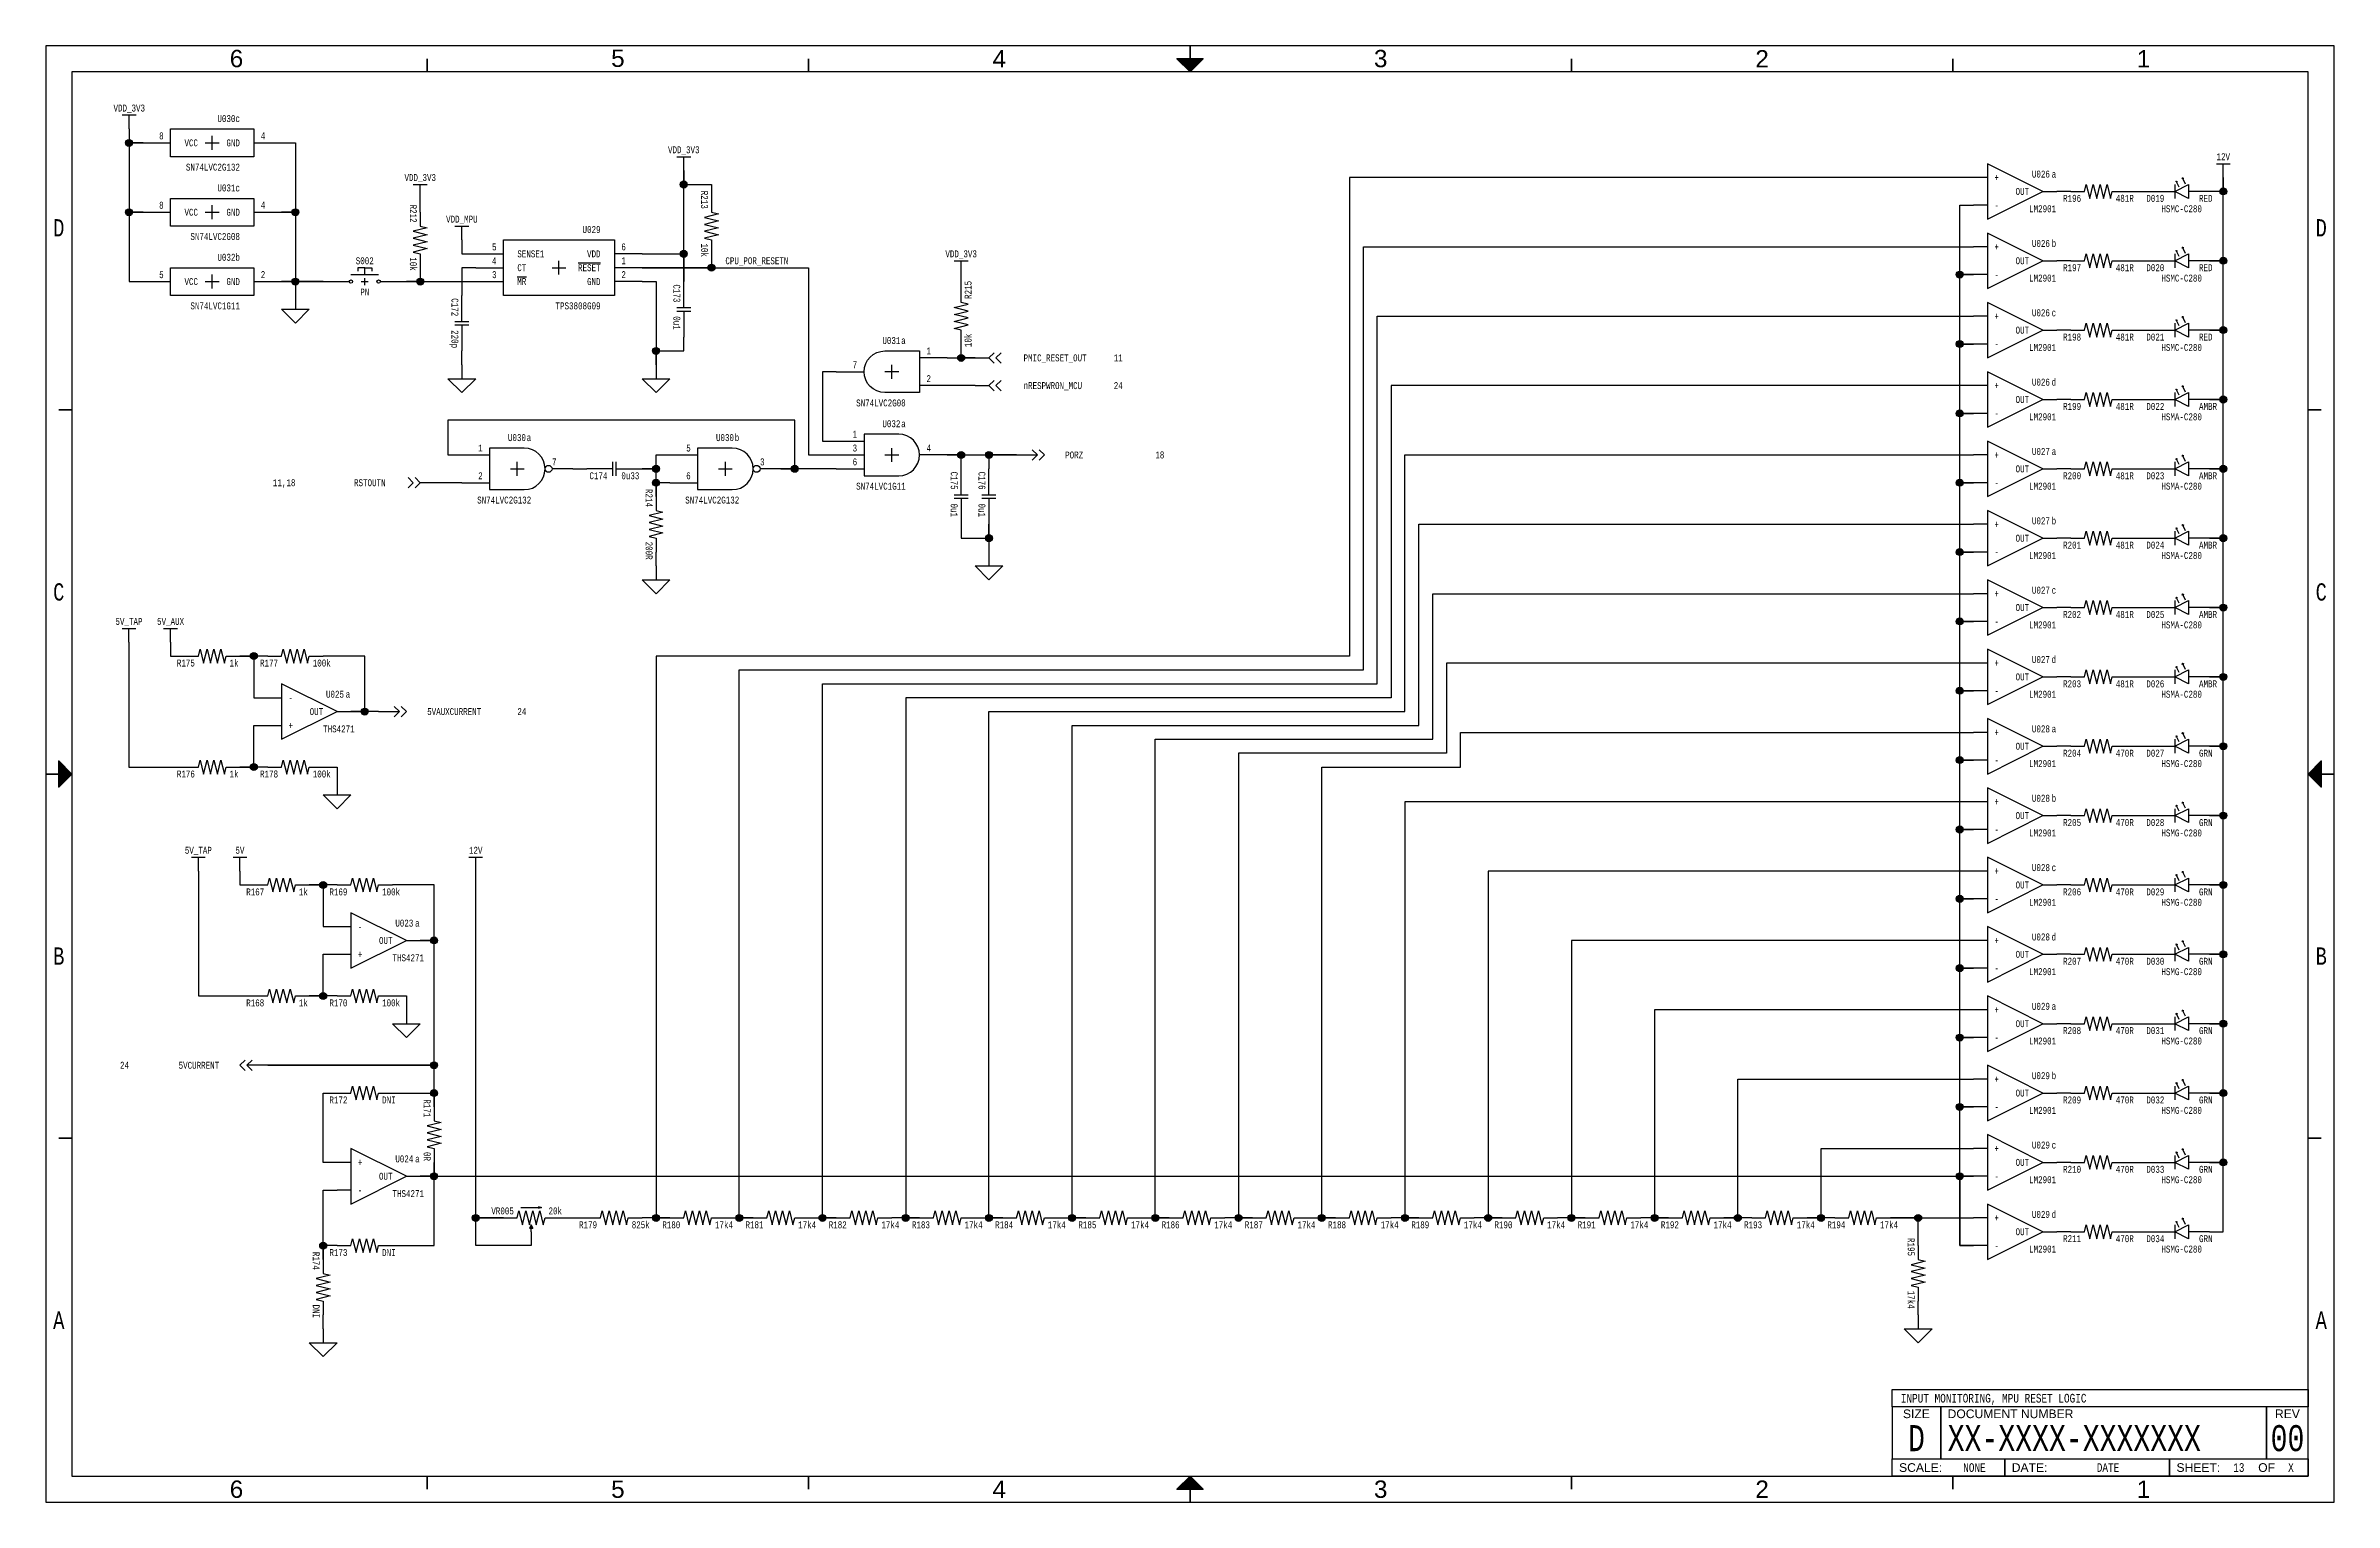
# Paper-space layout '13' of a CAD drawing. Header units: inches. Extents: x 0.2 to 16.8, y 0.2 to 10.8.
import ezdxf
from ezdxf.enums import TextEntityAlignment as Align

# ---------------------------------------------------------------- set-up
doc = ezdxf.new("R2010")
doc.units = ezdxf.units.IN
doc.header["$MEASUREMENT"] = 0
for name, color, linetype in [('BORDER', 13, 'Continuous'), ('COMPONENT', 14, 'Continuous'), ('SIGNAL', 84, 'Continuous'), ('TEXT', 252, 'Continuous')]:
    doc.layers.add(name, color=color, linetype=linetype)
doc.styles.add('Monotxt_75', font='monotxt.shx', dxfattribs={"width": 0.75})
doc.styles.get("Standard").update_dxf_attribs({"font": 'arial.ttf'})

psp = doc.layouts.new('13')

# ---------------------------------------------------------------- texts
at = {"layer": 'TEXT', "style": 'Monotxt_75', "width": 0.75}
for s, p in [('VDD_3V3', (0.852, 10.276)), ('VDD_3V3', (4.85, 9.975)), ('12V', (15.95, 9.925)), ('VDD_3V3', (2.95, 9.775)), ('VDD_MPU', (3.25, 9.475)), ('VDD_3V3', (6.85, 9.225)), ('5V_TAP', (0.85, 6.575)), ('5V_AUX', (1.15, 6.575)), ('5V_TAP', (1.35, 4.925)), ('5V', (1.65, 4.925)), ('12V', (3.35, 4.925))]:
    psp.add_text(s, height=0.05, dxfattribs=at).set_placement(p, align=Align.CENTER)
for s, p in [('CPU_POR_RESETN', (5.15, 9.2)), ('PMIC_RESET_OUT', (7.3, 8.5)), ('11', (7.95, 8.5)), ('nRESPWRON_MCU', (7.3, 8.3)), ('24', (7.95, 8.3)), ('PORZ', (7.6, 7.8)), ('18', (8.25, 7.8)), ('5VAUXCURRENT', (3, 5.95)), ('24', (3.65, 5.95))]:
    psp.add_text(s, height=0.05, dxfattribs=at).set_placement(p, align=Align.MIDDLE_LEFT)
psp.add_text('R215', height=0.05, rotation=90, dxfattribs=at).set_placement((6.875, 8.925), align=Align.TOP_LEFT)
psp.add_text('10k', height=0.05, rotation=90, dxfattribs=at).set_placement((6.875, 8.675), align=Align.TOP_RIGHT)
for s, p in [('11,18', (2.05, 7.6)), ('RSTOUTN', (2.7, 7.6)), ('24', (0.85, 3.4)), ('5VCURRENT', (1.5, 3.4))]:
    psp.add_text(s, height=0.05, dxfattribs=at).set_placement(p, align=Align.MIDDLE_RIGHT)

# ---------------------------------------------------------------- blocks, each defined once
blk = doc.blocks.new('ANSI B Frame')
at = {"layer": 'BORDER', "lineweight": 35}
h = blk.add_hatch(color=256, dxfattribs=at)
h.dxf.hatch_style = 1
h.paths.add_polyline_path([(8.59375, 10.65625), (8.5, 10.65625), (8.5, 10.5625)])
h.paths.add_polyline_path([(8.5, 10.5625), (8.5, 10.65625), (8.40625, 10.65625)])
h = blk.add_hatch(color=256, dxfattribs=at)
h.dxf.hatch_style = 1
h.paths.add_polyline_path([(0.34375, 5.59375), (0.34375, 5.5), (0.4375, 5.5)])
h.paths.add_polyline_path([(0.4375, 5.5), (0.34375, 5.5), (0.34375, 5.40625)])
h = blk.add_hatch(color=256, dxfattribs=at)
h.dxf.hatch_style = 1
h.paths.add_polyline_path([(16.65625, 5.59375), (16.65625, 5.5), (16.5625, 5.5)])
h.paths.add_polyline_path([(16.5625, 5.5), (16.65625, 5.5), (16.65625, 5.40625)])
h = blk.add_hatch(color=256, dxfattribs=at)
h.dxf.hatch_style = 1
h.paths.add_polyline_path([(8.59375, 0.34375), (8.5, 0.34375), (8.5, 0.4375)])
h.paths.add_polyline_path([(8.5, 0.4375), (8.5, 0.34375), (8.40625, 0.34375)])
at = {"layer": 'BORDER'}
for points in [[(0.25, 0.25), (16.75, 0.25), (16.75, 10.75), (0.25, 10.75)], [(0.4375, 0.4375), (16.5625, 0.4375), (16.5625, 10.5625), (0.4375, 10.5625)], [(13.5625, 1.0625), (16.5625, 1.0625), (16.5625, 0.9375), (13.5625, 0.9375)], [(13.5625, 0.9375), (13.5625, 0.5625), (13.9125, 0.5625), (13.9125, 0.9375), (13.9125, 0.5625), (16.2625, 0.5625), (16.2625, 0.9375), (16.2625, 0.5625), (16.5625, 0.5625), (16.5625, 0.9375)], [(16.5625, 0.4375), (15.5625, 0.4375), (15.5625, 0.5625), (15.5625, 0.4375), (14.375, 0.4375), (14.375, 0.5625), (14.375, 0.4375), (13.5625, 0.4375), (13.5625, 0.5625), (16.5625, 0.5625)]]:
    blk.add_lwpolyline(points, close=True, dxfattribs=at)
at = {"layer": 'BORDER', "lineweight": 35}
for points in [[(8.5, 10.5625), (8.5, 10.75)], [(3, 10.65625), (3, 10.5625)], [(5.75, 10.65625), (5.75, 10.5625)], [(11.25, 10.65625), (11.25, 10.5625)], [(14, 10.65625), (14, 10.5625)], [(0.34375, 8.125), (0.4375, 8.125)], [(16.65625, 8.125), (16.5625, 8.125)], [(0.4375, 5.5), (0.25, 5.5)], [(16.5625, 5.5), (16.75, 5.5)], [(0.34375, 2.875), (0.4375, 2.875)], [(16.65625, 2.875), (16.5625, 2.875)], [(3, 0.34375), (3, 0.4375)], [(5.75, 0.34375), (5.75, 0.4375)], [(8.5, 0.4375), (8.5, 0.25)], [(11.25, 0.34375), (11.25, 0.4375)], [(14, 0.34375), (14, 0.4375)]]:
    blk.add_lwpolyline(points, dxfattribs=at)
for points in [[(8.5, 10.5625), (8.59375, 10.65625), (8.40625, 10.65625)], [(0.4375, 5.5), (0.34375, 5.59375), (0.34375, 5.40625)], [(16.5625, 5.5), (16.65625, 5.59375), (16.65625, 5.40625)], [(8.5, 0.4375), (8.59375, 0.34375), (8.40625, 0.34375)]]:
    blk.add_lwpolyline(points, close=True, dxfattribs=at)
at = {"layer": 'BORDER', "style": 'Monotxt_75', "width": 0.75}
for s, p in [('D', (0.34375, 9.4375)), ('D', (16.65625, 9.4375)), ('C', (0.34375, 6.8125)), ('C', (16.65625, 6.8125)), ('B', (0.34375, 4.1875)), ('B', (16.65625, 4.1875)), ('A', (0.34375, 1.5625)), ('A', (16.65625, 1.5625))]:
    blk.add_text(s, height=0.125, dxfattribs=at).set_placement(p, align=Align.MIDDLE_CENTER)
at = {"layer": 'BORDER'}
for s, p in [('SIZE', (13.7375, 0.8875)), ('REV', (16.4125, 0.8875)), ('OF', (16.2625, 0.5))]:
    blk.add_text(s, height=0.0625, dxfattribs=at).set_placement(p, align=Align.MIDDLE_CENTER)
for s, p in [('DOCUMENT NUMBER', (13.9625, 0.8875)), ('SCALE:', (13.6125, 0.5)), ('DATE:', (14.425, 0.5)), ('SHEET:', (15.6125, 0.5))]:
    blk.add_text(s, height=0.0625, dxfattribs=at).set_placement(p, align=Align.MIDDLE_LEFT)
at = {"layer": 'BORDER', "flags": 8}
for tag, p in [('ZN6', (1.625, 10.65787)), ('ZN5', (4.375, 10.66009)), ('ZN4', (7.125, 10.65625)), ('ZN3', (9.875, 10.65796)), ('ZN2', (12.625, 10.65574)), ('ZN1', (15.375, 10.65574)), ('ZN6', (1.625, 0.34375)), ('ZN5', (4.375, 0.34375)), ('ZN4', (7.125, 0.34375)), ('ZN3', (9.875, 0.34375)), ('ZN2', (12.625, 0.34375)), ('ZN1', (15.375, 0.34375))]:
    blk.add_attdef(tag, text='', height=0.125, dxfattribs=at).set_placement(p, align=Align.MIDDLE_CENTER)
at = {"layer": 'TEXT', "style": 'Monotxt_75', "width": 0.75, "flags": 8}
for tag, height, p in [('DESRP', 0.0625, (13.625, 1)), ('DWG_NO', 0.1875, (13.9625, 0.7125))]:
    blk.add_attdef(tag, text='', height=height, dxfattribs=at).set_placement(p, align=Align.MIDDLE_LEFT)
for tag, height, p in [('SHTSZ', 0.1875, (13.7375, 0.7125)), ('REV', 0.1875, (16.4125, 0.7125)), ('SCALE', 0.0625, (14.15625, 0.5)), ('REVDATE', 0.0625, (15.11875, 0.5)), ('CURRSHT', 0.0625, (16.0625, 0.5)), ('LASTSHT', 0.0625, (16.4375, 0.5))]:
    blk.add_attdef(tag, text='', height=height, dxfattribs=at).set_placement(p, align=Align.MIDDLE_CENTER)
blk = doc.blocks.new('FLOAT_GND')
blk.add_lwpolyline([(0, 0), (0, -0.05)])
blk.add_lwpolyline([(-0.05, -0.05), (0.05, -0.05), (0, -0.1)], close=True)
blk = doc.blocks.new('RES')
blk.add_lwpolyline([(-0.2, 0), (-0.1, 0), (-0.0875, 0.05), (-0.0625, -0.05), (-0.0375, 0.05), (-0.0125, -0.05), (0.0125, 0.05), (0.0375, -0.05), (0.0625, 0.05), (0.0875, -0.05), (0.1, 0), (0.2, 0)])
at = {"layer": 'TEXT', "style": 'Monotxt_75', "width": 0.75, "flags": 8}
blk.add_attdef('REFID', text='', height=0.05, dxfattribs=at).set_placement((-0.125, -0.025), align=Align.TOP_RIGHT)
blk.add_attdef('VALUE', text='', height=0.05, dxfattribs=at).set_placement((0.125, -0.025), align=Align.TOP_LEFT)
blk = doc.blocks.new('LED')
for points in [[(-0.2, 0), (-0.05, 0)], [(-0.05, 0.05), (-0.05, 0.05), (-0.05, 0.05), (-0.05, -0.05), (-0.05, -0.05), (-0.05, -0.05)], [(-0.039, 0.075), (-0.042, 0.066)], [(-0.017, 0.031), (-0.039, 0.075)], [(-0.039, 0.075), (-0.03, 0.072)], [(0.006, 0.098), (0.002, 0.088)], [(0.006, 0.098), (0.015, 0.095)], [(0.028, 0.053), (0.006, 0.098)], [(0.2, 0), (0.05, 0)]]:
    blk.add_lwpolyline(points)
blk.add_lwpolyline([(-0.05, 0), (0.05, 0.05), (0.05, -0.05)], close=True)
blk = doc.blocks.new('SUPPLY_BUS')
for points in [[(0, 0), (0.05, 0)], [(0.05, 0.025), (0.05, -0.025)]]:
    blk.add_lwpolyline(points)
blk = doc.blocks.new('CONNECT')
blk.add_hatch(color=256).paths.add_polyline_path([(0.0125, 0, 1), (-0.0125, 0, 1)])
blk.add_circle((0, 0), 0.0125)
blk = doc.blocks.new('TO_CONN')
for points in [[(0, 0), (0.075, 0)], [(0.05625, 0.01875), (0.075, 0), (0.05625, -0.01875)], [(0.08125, 0.01875), (0.1, 0), (0.08125, -0.01875)]]:
    blk.add_lwpolyline(points)
blk = doc.blocks.new('FROM_CONN')
for points in [[(0, 0), (0.05, 0)], [(0.06875, 0.01875), (0.05, 0), (0.06875, -0.01875)], [(0.09375, 0.01875), (0.075, 0), (0.09375, -0.01875)]]:
    blk.add_lwpolyline(points)
blk = doc.blocks.new('SWITCH_MOM_PB')
for points in [[(-0.3, 0), (-0.1125, 0)], [(-0.1, 0.05), (0.1, 0.05)], [(0, 0.05), (0, 0.1), (-0.05, 0.1), (-0.05, 0.075)], [(0, 0.1), (0.05, 0.1), (0.05, 0.075)], [(0.1125, 0), (0.3, 0)]]:
    blk.add_lwpolyline(points)
at = {"color": 7}
for points in [[(-0.025, 0), (0, 0), (0, 0.025)], [(0, -0.025), (0, 0), (0.025, 0)]]:
    blk.add_lwpolyline(points, dxfattribs=at)
for centre in [(-0.1, 0), (0.1, 0)]:
    blk.add_circle(centre, 0.0125)
at = {"layer": 'TEXT', "style": 'Monotxt_75', "width": 0.75, "flags": 8}
blk.add_attdef('REFID', text='', height=0.05, dxfattribs=at).set_placement((0, 0.125), align=Align.CENTER)
blk.add_attdef('MFGPN', text='', height=0.05, dxfattribs=at).set_placement((0, -0.05), align=Align.TOP_CENTER)
blk = doc.blocks.new('TPS3808')
blk.add_lwpolyline([(-0.4, 0.2), (0.4, 0.2), (0.4, -0.2), (-0.4, -0.2)], close=True)
for points in [[(-0.6, 0.1), (-0.4, 0.1)], [(-0.6, 0), (-0.4, 0)], [(0.6, 0.1), (0.4, 0.1)], [(0.6, 0), (0.4, 0)], [(-0.6, -0.1), (-0.4, -0.1)], [(0.6, -0.1), (0.4, -0.1)]]:
    blk.add_lwpolyline(points)
at = {"color": 7}
for points in [[(-0.05, 0), (0, 0), (0, 0.05)], [(0, -0.05), (0, 0), (0.05, 0)]]:
    blk.add_lwpolyline(points, dxfattribs=at)
at = {"layer": 'TEXT', "style": 'Monotxt_75', "width": 0.75}
for s, p in [('5', (-0.45, 0.125)), ('4', (-0.45, 0.025)), ('3', (-0.45, -0.075))]:
    blk.add_text(s, height=0.05, dxfattribs=at).set_placement(p, align=Align.RIGHT)
for s, p in [('6', (0.45, 0.125)), ('1', (0.45, 0.025)), ('2', (0.45, -0.075))]:
    blk.add_text(s, height=0.05, dxfattribs=at).set_placement(p)
for s, p in [('SENSE1', (-0.3, 0.1)), ('CT', (-0.3, 0)), ('%%OMR', (-0.3, -0.1))]:
    blk.add_text(s, height=0.05, dxfattribs=at).set_placement(p, align=Align.MIDDLE_LEFT)
for s, p in [('%%ORESET', (0.3, 0)), ('VDD', (0.3, 0.1)), ('GND', (0.3, -0.1))]:
    blk.add_text(s, height=0.05, dxfattribs=at).set_placement(p, align=Align.MIDDLE_RIGHT)
blk.add_text('TPS3808G09', height=0.05, dxfattribs=at).set_placement((0.3, -0.25), align=Align.TOP_RIGHT)
at = {"layer": 'TEXT', "style": 'Monotxt_75', "width": 0.75, "flags": 8}
blk.add_attdef('REFID', text='', height=0.05, dxfattribs=at).set_placement((0.3, 0.25), align=Align.RIGHT)
blk = doc.blocks.new('CAP')
for points in [[(0, 0.0125), (0, 0.2)], [(-0.05, 0.0125), (0.05, 0.0125)], [(-0.05, -0.0125), (0.05, -0.0125)], [(0, -0.0125), (0, -0.2)]]:
    blk.add_lwpolyline(points)
at = {"layer": 'TEXT', "style": 'Monotxt_75', "width": 0.75, "flags": 8}
blk.add_attdef('REFID', text='', height=0.05, rotation=270, dxfattribs=at).set_placement((-0.025, 0.05), align=Align.TOP_RIGHT)
blk.add_attdef('VALUE', text='', height=0.05, rotation=270, dxfattribs=at).set_placement((-0.025, -0.05), align=Align.TOP_LEFT)
blk = doc.blocks.new('AND3')
for points in [[(-0.4, 0.1), (-0.2, 0.1)], [(-0.4, 0), (-0.2, 0)], [(0.4, 0), (0.2, 0)], [(-0.4, -0.1), (-0.2, -0.1)]]:
    blk.add_lwpolyline(points)
blk.add_lwpolyline([(0.05, 0.15), (-0.2, 0.15), (-0.2, -0.15), (0.05, -0.15, 1)], format="xyb", close=True)
at = {"color": 7}
for points in [[(-0.05, 0), (0, 0), (0, 0.05)], [(0, -0.05), (0, 0), (0.05, 0)]]:
    blk.add_lwpolyline(points, dxfattribs=at)
at = {"layer": 'TEXT', "style": 'Monotxt_75', "width": 0.75, "flags": 8}
for tag, p in [('IN1', (-0.25, 0.125)), ('REFID', (0.062, 0.2)), ('INST', (0.1, 0.2)), ('IN2', (-0.25, 0.025)), ('IN3', (-0.25, -0.075))]:
    blk.add_attdef(tag, text='', height=0.05, dxfattribs=at).set_placement(p, align=Align.RIGHT)
blk.add_attdef('OUT', (0.25, 0.025), '', height=0.05, dxfattribs=at)
blk.add_attdef('MFGPN', text='', height=0.05, dxfattribs=at).set_placement((0.1, -0.2), align=Align.TOP_RIGHT)
blk = doc.blocks.new('NAND2')
for points in [[(-0.4, 0.1), (-0.2, 0.1)], [(0.4, 0), (0.25, 0)], [(-0.4, -0.1), (-0.2, -0.1)]]:
    blk.add_lwpolyline(points)
blk.add_lwpolyline([(0.05, 0.15), (-0.2, 0.15), (-0.2, -0.15), (0.05, -0.15, 1)], format="xyb", close=True)
at = {"color": 7}
for points in [[(-0.05, 0), (0, 0), (0, 0.05)], [(0, -0.05), (0, 0), (0.05, 0)]]:
    blk.add_lwpolyline(points, dxfattribs=at)
blk.add_circle((0.225, 0), 0.025)
at = {"layer": 'TEXT', "style": 'Monotxt_75', "width": 0.75, "flags": 8}
for tag, p in [('IN1', (-0.25, 0.125)), ('REFID', (0.0625, 0.2)), ('INST', (0.1, 0.2)), ('IN2', (-0.25, -0.075))]:
    blk.add_attdef(tag, text='', height=0.05, dxfattribs=at).set_placement(p, align=Align.RIGHT)
blk.add_attdef('OUT', (0.25, 0.025), '', height=0.05, dxfattribs=at)
blk.add_attdef('MFGPN', text='', height=0.05, dxfattribs=at).set_placement((0.1, -0.2), align=Align.TOP_RIGHT)
blk = doc.blocks.new('AND2_FLIP')
for points in [[(-0.4, 0), (-0.2, 0)], [(0.4, 0.1), (0.2, 0.1)], [(0.4, -0.1), (0.2, -0.1)]]:
    blk.add_lwpolyline(points)
blk.add_lwpolyline([(-0.05, 0.15), (0.2, 0.15), (0.2, -0.15), (-0.05, -0.15, -1)], format="xyb", close=True)
at = {"color": 7}
for points in [[(0, -0.05), (0, 0), (-0.05, 0)], [(0.05, 0), (0, 0), (0, 0.05)]]:
    blk.add_lwpolyline(points, dxfattribs=at)
at = {"layer": 'TEXT', "style": 'Monotxt_75', "width": 0.75, "flags": 8}
for tag, p in [('REFID', (0.0625, 0.2)), ('INST', (0.1, 0.2)), ('OUT', (-0.25, 0.025))]:
    blk.add_attdef(tag, text='', height=0.05, dxfattribs=at).set_placement(p, align=Align.RIGHT)
for tag, p in [('IN1', (0.25, 0.125)), ('IN2', (0.25, -0.075))]:
    blk.add_attdef(tag, p, '', height=0.05, dxfattribs=at)
blk.add_attdef('MFGPN', text='', height=0.05, dxfattribs=at).set_placement((0.1, -0.2), align=Align.TOP_RIGHT)
blk = doc.blocks.new('VR_FLIP')
for points in [[(-0.075, 0.013), (-0.075, 0), (-0.05, 0)], [(-0.075, 0), (-0.075, -0.012), (-0.05, 0)]]:
    blk.add_hatch(color=256).paths.add_polyline_path(points)
for points in [[(0, 0.2), (0, 0.1), (0.05, 0.088), (-0.05, 0.063), (0.05, 0.038), (-0.05, 0.013), (0.05, -0.012), (-0.05, -0.037), (0.05, -0.062), (-0.05, -0.087), (0, -0.1), (0, -0.2)], [(-0.1, 0), (-0.05, 0), (-0.075, -0.012), (-0.05, 0), (-0.075, 0.013), (-0.075, -0.012)], [(0.075, 0.075), (0.075, -0.075), (0.067, -0.05)], [(0.083, -0.05), (0.075, -0.075)]]:
    blk.add_lwpolyline(points)
at = {"layer": 'TEXT', "style": 'Monotxt_75', "width": 0.75, "flags": 8}
blk.add_attdef('REFNO', text='', height=0.05, rotation=270, dxfattribs=at).set_placement((0.025, 0.125), align=Align.RIGHT)
blk.add_attdef('VALUE', (0.025, -0.125), '', height=0.05, rotation=270, dxfattribs=at)
blk = doc.blocks.new('GEN_PWR')
for points in [[(-0.5, 0), (-0.3, 0)], [(0.3, 0), (0.5, 0)]]:
    blk.add_lwpolyline(points)
blk.add_lwpolyline([(-0.3, 0.1), (0.3, 0.1), (0.3, -0.1), (-0.3, -0.1)], close=True)
at = {"color": 7}
for points in [[(-0.05, 0), (0, 0), (0, 0.05)], [(0, -0.05), (0, 0), (0.05, 0)]]:
    blk.add_lwpolyline(points, dxfattribs=at)
at = {"layer": 'TEXT', "style": 'Monotxt_75', "width": 0.75}
blk.add_text('VCC', height=0.05, dxfattribs=at).set_placement((-0.2, 0), align=Align.MIDDLE_LEFT)
blk.add_text('GND', height=0.05, dxfattribs=at).set_placement((0.2, 0), align=Align.MIDDLE_RIGHT)
at = {"layer": 'TEXT', "style": 'Monotxt_75', "width": 0.75, "flags": 8}
for tag, p in [('REFID', (0.2, 0.15)), ('VCC', (-0.35, 0.025))]:
    blk.add_attdef(tag, text='', height=0.05, dxfattribs=at).set_placement(p, align=Align.RIGHT)
blk.add_attdef('GND', (0.35, 0.025), '', height=0.05, dxfattribs=at)
blk.add_attdef('MFGPN', text='', height=0.05, dxfattribs=at).set_placement((0.2, -0.15), align=Align.TOP_RIGHT)
blk = doc.blocks.new('OPAMP_GEN_FLIP')
blk.add_lwpolyline([(-0.2, 0.2), (-0.2, -0.2), (0.2, 0)], close=True)
for points in [[(-0.3, 0.1), (-0.2, 0.1)], [(0.2, 0), (0.3, 0)], [(-0.3, -0.1), (-0.2, -0.1)]]:
    blk.add_lwpolyline(points)
at = {"layer": 'TEXT', "style": 'Monotxt_75', "width": 0.75}
for s, p in [('-', (-0.15, 0.1)), ('+', (-0.15, -0.1))]:
    blk.add_text(s, height=0.05, dxfattribs=at).set_placement(p, align=Align.MIDDLE_LEFT)
blk.add_text('OUT', height=0.05, dxfattribs=at).set_placement((0.1, 0), align=Align.MIDDLE_RIGHT)
at = {"layer": 'TEXT', "style": 'Monotxt_75', "width": 0.75, "flags": 8}
for tag, p in [('INM', (-0.225, 0.125)), ('REFID', (0.25, 0.1)), ('INP', (-0.225, -0.075))]:
    blk.add_attdef(tag, text='', height=0.05, dxfattribs=at).set_placement(p, align=Align.RIGHT)
for tag, p in [('OUT', (0.225, 0.025)), ('INST', (0.2625, 0.1))]:
    blk.add_attdef(tag, p, '', height=0.05, dxfattribs=at)
blk.add_attdef('MFGPN', text='', height=0.05, dxfattribs=at).set_placement((0.1, -0.1), align=Align.TOP_LEFT)
blk = doc.blocks.new('OPAMP_GEN')
blk.add_lwpolyline([(-0.2, 0.2), (-0.2, -0.2), (0.2, 0)], close=True)
for points in [[(-0.2, 0.1), (-0.3, 0.1)], [(0.2, 0), (0.3, 0)], [(-0.2, -0.1), (-0.3, -0.1)]]:
    blk.add_lwpolyline(points)
at = {"layer": 'TEXT', "style": 'Monotxt_75', "width": 0.75}
for s, p in [('+', (-0.15, 0.1)), ('-', (-0.15, -0.1))]:
    blk.add_text(s, height=0.05, dxfattribs=at).set_placement(p, align=Align.MIDDLE_LEFT)
blk.add_text('OUT', height=0.05, dxfattribs=at).set_placement((0.1, 0), align=Align.MIDDLE_RIGHT)
at = {"layer": 'TEXT', "style": 'Monotxt_75', "width": 0.75, "flags": 8}
for tag, p in [('INP', (-0.225, 0.125)), ('REFID', (0.25, 0.1)), ('INM', (-0.225, -0.075))]:
    blk.add_attdef(tag, text='', height=0.05, dxfattribs=at).set_placement(p, align=Align.RIGHT)
for tag, p in [('OUT', (0.225, 0.025)), ('INST', (0.2625, 0.1))]:
    blk.add_attdef(tag, p, '', height=0.05, dxfattribs=at)
blk.add_attdef('MFGPN', text='', height=0.05, dxfattribs=at).set_placement((0.1, -0.1), align=Align.TOP_LEFT)

# ---------------------------------------------------------------- linework, layer by layer
at = {"layer": 'SIGNAL'}
for points in [[(0.852, 10.151), (0.852, 10.051), (0.952, 10.051), (0.877, 10.051), (0.852, 10.026), (0.852, 9.551), (0.952, 9.551), (0.877, 9.551), (0.852, 9.526), (0.852, 9.051), (0.952, 9.051)], [(1.95, 10.05), (2.05, 10.05), (2.05, 9.575), (2.025, 9.55), (1.95, 9.55), (2.05, 9.55), (2.05, 9.075), (2.025, 9.05), (1.95, 9.05), (2.25, 9.05), (2.05, 9.05), (2.05, 8.95)], [(4.55, 9.25), (4.85, 9.25), (4.85, 9.05), (4.85, 9.85), (4.85, 9.75), (5.05, 9.75), (5.05, 9.65)], [(14.15, 9.8), (9.65, 9.8), (9.65, 6.35), (4.65, 6.35), (4.65, 2.3), (4.75, 2.3), (4.55, 2.3)], [(15.85, 2.2), (15.95, 2.2), (15.95, 2.7), (15.85, 2.7), (15.925, 2.7), (15.95, 2.725), (15.95, 3.2), (15.85, 3.2), (15.925, 3.2), (15.95, 3.225), (15.95, 3.7), (15.85, 3.7), (15.925, 3.7), (15.95, 3.725), (15.95, 4.2), (15.85, 4.2), (15.925, 4.2), (15.95, 4.225), (15.95, 4.7), (15.85, 4.7), (15.925, 4.7), (15.95, 4.725), (15.95, 5.2), (15.85, 5.2), (15.925, 5.2), (15.95, 5.225), (15.95, 5.7), (15.85, 5.7), (15.925, 5.7), (15.95, 5.725), (15.95, 6.2), (15.85, 6.2), (15.925, 6.2), (15.95, 6.225), (15.95, 6.7), (15.85, 6.7), (15.925, 6.7), (15.95, 6.725), (15.95, 7.2), (15.85, 7.2), (15.925, 7.2), (15.95, 7.225), (15.95, 7.7), (15.85, 7.7), (15.925, 7.7), (15.95, 7.725), (15.95, 8.2), (15.85, 8.2), (15.925, 8.2), (15.95, 8.225), (15.95, 8.7), (15.85, 8.7), (15.925, 8.7), (15.95, 8.725), (15.95, 9.2), (15.85, 9.2), (15.925, 9.2), (15.95, 9.225), (15.95, 9.8), (15.95, 9.7), (15.85, 9.7)], [(2.75, 2.1), (3.05, 2.1), (3.05, 2.7), (3.05, 2.6), (2.95, 2.6), (14.025, 2.6), (14.05, 2.575), (14.05, 2.1), (14.15, 2.1), (14.05, 2.1), (14.05, 2.6), (14.15, 2.6), (14.075, 2.6), (14.05, 2.625), (14.05, 3.1), (14.15, 3.1), (14.075, 3.1), (14.05, 3.125), (14.05, 3.6), (14.15, 3.6), (14.075, 3.6), (14.05, 3.625), (14.05, 4.1), (14.15, 4.1), (14.075, 4.1), (14.05, 4.125), (14.05, 4.6), (14.15, 4.6), (14.075, 4.6), (14.05, 4.625), (14.05, 5.1), (14.15, 5.1), (14.075, 5.1), (14.05, 5.125), (14.05, 5.6), (14.15, 5.6), (14.075, 5.6), (14.05, 5.625), (14.05, 6.1), (14.15, 6.1), (14.075, 6.1), (14.05, 6.125), (14.05, 6.6), (14.15, 6.6), (14.075, 6.6), (14.05, 6.625), (14.05, 7.1), (14.15, 7.1), (14.075, 7.1), (14.05, 7.125), (14.05, 7.6), (14.15, 7.6), (14.075, 7.6), (14.05, 7.625), (14.05, 8.1), (14.15, 8.1), (14.075, 8.1), (14.05, 8.125), (14.05, 8.6), (14.15, 8.6), (14.075, 8.6), (14.05, 8.625), (14.05, 9.1), (14.15, 9.1), (14.075, 9.1), (14.05, 9.125), (14.05, 9.6), (14.15, 9.6)], [(2.95, 9.55), (2.95, 9.65)], [(14.85, 9.7), (14.75, 9.7)], [(15.25, 9.7), (15.45, 9.7)], [(3.25, 9.35), (3.25, 9.25), (3.35, 9.25)], [(5.05, 9.25), (5.05, 9.15), (4.55, 9.15), (5.75, 9.15), (5.75, 7.8), (5.95, 7.8)], [(5.15, 2.3), (5.35, 2.3), (5.25, 2.3), (5.25, 6.25), (9.75, 6.25), (9.75, 9.3), (14.15, 9.3)], [(2.95, 9.15), (2.95, 9.05), (2.85, 9.05), (3.35, 9.05)], [(3.35, 9.15), (3.25, 9.15), (3.25, 8.95)], [(6.85, 9), (6.85, 9.1)], [(14.85, 9.2), (14.75, 9.2)], [(15.25, 9.2), (15.45, 9.2)], [(4.55, 9.05), (4.65, 9.05), (4.65, 8.45), (4.65, 8.55), (4.85, 8.55), (4.85, 8.65)], [(5.75, 2.3), (5.95, 2.3), (5.85, 2.3), (5.85, 6.15), (9.85, 6.15), (9.85, 8.8), (14.15, 8.8)], [(6.75, 8.5), (6.95, 8.5), (6.85, 8.5), (6.85, 8.6)], [(14.85, 8.7), (14.75, 8.7)], [(15.25, 8.7), (15.45, 8.7)], [(3.25, 8.45), (3.25, 8.55)], [(5.95, 8.4), (5.85, 8.4), (5.85, 7.9), (5.95, 7.9)], [(14.15, 8.3), (9.95, 8.3), (9.95, 6.05), (6.45, 6.05), (6.45, 2.3), (6.55, 2.3), (6.35, 2.3)], [(6.95, 8.3), (6.75, 8.3)], [(14.85, 8.2), (14.75, 8.2)], [(15.25, 8.2), (15.45, 8.2)], [(5.95, 7.7), (5.55, 7.7), (5.65, 7.7), (5.65, 8.05), (3.15, 8.05), (3.15, 7.8), (3.25, 7.8)], [(4.75, 7.6), (4.65, 7.6), (4.65, 7.5), (4.65, 7.7), (4.55, 7.7), (4.625, 7.7), (4.65, 7.725), (4.65, 7.8), (4.75, 7.8)], [(6.85, 7.7), (6.85, 7.8), (6.75, 7.8), (7.25, 7.8), (7.05, 7.8), (7.05, 7.7)], [(6.95, 2.3), (7.15, 2.3), (7.05, 2.3), (7.05, 5.95), (10.05, 5.95), (10.05, 7.8), (14.15, 7.8)], [(3.25, 7.6), (3.05, 7.6)], [(4.05, 7.7), (4.15, 7.7)], [(14.85, 7.7), (14.75, 7.7)], [(15.25, 7.7), (15.45, 7.7)], [(6.85, 7.3), (6.85, 7.2), (7.05, 7.2), (7.05, 7.3), (7.05, 7.1)], [(7.55, 2.3), (7.75, 2.3), (7.65, 2.3), (7.65, 5.85), (10.15, 5.85), (10.15, 7.3), (14.15, 7.3)], [(4.65, 7), (4.65, 7.1)], [(14.85, 7.2), (14.75, 7.2)], [(15.25, 7.2), (15.45, 7.2)], [(8.15, 2.3), (8.35, 2.3), (8.25, 2.3), (8.25, 5.75), (10.25, 5.75), (10.25, 6.8), (14.15, 6.8)], [(14.85, 6.7), (14.75, 6.7)], [(15.25, 6.7), (15.45, 6.7)], [(0.85, 6.45), (0.85, 5.55), (1.25, 5.55)], [(1.15, 6.45), (1.15, 6.35), (1.25, 6.35)], [(1.85, 6.35), (1.65, 6.35), (1.75, 6.35), (1.75, 6.05), (1.85, 6.05)], [(2.65, 5.95), (2.45, 5.95), (2.55, 5.95), (2.55, 6.35), (2.25, 6.35)], [(14.15, 6.3), (10.35, 6.3), (10.35, 5.65), (8.85, 5.65), (8.85, 2.3), (8.95, 2.3), (8.75, 2.3)], [(14.85, 6.2), (14.75, 6.2)], [(15.25, 6.2), (15.45, 6.2)], [(1.85, 5.55), (1.65, 5.55), (1.75, 5.55), (1.75, 5.85), (1.85, 5.85)], [(9.35, 2.3), (9.55, 2.3), (9.45, 2.3), (9.45, 5.55), (10.45, 5.55), (10.45, 5.8), (14.15, 5.8)], [(14.85, 5.7), (14.75, 5.7)], [(15.25, 5.7), (15.45, 5.7)], [(2.25, 5.55), (2.35, 5.55), (2.35, 5.45)], [(14.15, 5.3), (10.05, 5.3), (10.05, 2.3), (10.15, 2.3), (9.95, 2.3)], [(14.85, 5.2), (14.75, 5.2)], [(15.25, 5.2), (15.45, 5.2)], [(1.35, 4.8), (1.35, 3.9), (1.75, 3.9)], [(1.65, 4.8), (1.65, 4.7), (1.75, 4.7)], [(3.75, 2.2), (3.75, 2.1), (3.35, 2.1), (3.35, 2.3), (3.55, 2.3), (3.375, 2.3), (3.35, 2.325), (3.35, 4.8)], [(14.15, 4.8), (10.65, 4.8), (10.65, 2.3), (10.75, 2.3), (10.55, 2.3)], [(2.75, 3.2), (3.05, 3.2), (3.05, 3.1), (3.05, 3.4), (1.85, 3.4), (3.025, 3.4), (3.05, 3.425), (3.05, 4.3), (2.95, 4.3), (3.025, 4.3), (3.05, 4.325), (3.05, 4.7), (2.75, 4.7)], [(2.35, 4.7), (2.15, 4.7), (2.25, 4.7), (2.25, 4.4), (2.35, 4.4)], [(14.85, 4.7), (14.75, 4.7)], [(15.25, 4.7), (15.45, 4.7)], [(14.15, 4.3), (11.25, 4.3), (11.25, 2.3), (11.35, 2.3), (11.15, 2.3)], [(2.35, 3.9), (2.15, 3.9), (2.25, 3.9), (2.25, 4.2), (2.35, 4.2)], [(14.85, 4.2), (14.75, 4.2)], [(15.25, 4.2), (15.45, 4.2)], [(2.75, 3.9), (2.85, 3.9), (2.85, 3.8)], [(14.15, 3.8), (11.85, 3.8), (11.85, 2.3), (11.95, 2.3), (11.75, 2.3)], [(14.85, 3.7), (14.75, 3.7)], [(15.25, 3.7), (15.45, 3.7)], [(12.55, 2.3), (12.35, 2.3), (12.45, 2.3), (12.45, 3.3), (14.15, 3.3)], [(2.35, 2.7), (2.25, 2.7), (2.25, 3.2), (2.35, 3.2)], [(14.85, 3.2), (14.75, 3.2)], [(15.25, 3.2), (15.45, 3.2)], [(13.15, 2.3), (12.95, 2.3), (13.05, 2.3), (13.05, 2.8), (14.15, 2.8)], [(14.85, 2.7), (14.75, 2.7)], [(15.25, 2.7), (15.45, 2.7)], [(2.35, 2.1), (2.25, 2.1), (2.25, 2), (2.25, 2.5), (2.35, 2.5)], [(3.95, 2.3), (4.15, 2.3)], [(13.75, 2.1), (13.75, 2.3), (13.55, 2.3), (14.15, 2.3)], [(14.85, 2.2), (14.75, 2.2)], [(15.25, 2.2), (15.45, 2.2)], [(13.75, 1.6), (13.75, 1.7)], [(2.25, 1.5), (2.25, 1.6)]]:
    psp.add_lwpolyline(points, dxfattribs=at)

# ---------------------------------------------------------------- block references
ref = psp.add_blockref('ANSI B Frame', (0, 0))
ref.add_attrib('SHTSZ', 'D', dxfattribs={"layer": 'TEXT', "height": 0.188, "style": 'Monotxt_75', "width": 0.75}).set_placement((13.738, 0.712), align=Align.MIDDLE_CENTER)
ref.add_attrib('DWG_NO', 'XX-XXXX-XXXXXXX', dxfattribs={"layer": 'TEXT', "height": 0.1875, "style": 'Monotxt_75', "width": 0.75}).set_placement((13.963, 0.712), align=Align.MIDDLE_LEFT)
ref.add_attrib('REV', '00', dxfattribs={"layer": 'TEXT', "height": 0.1875, "style": 'Monotxt_75', "width": 0.75}).set_placement((16.413, 0.712), align=Align.MIDDLE_CENTER)
ref.add_attrib('SCALE', 'NONE', dxfattribs={"layer": 'TEXT', "height": 0.0625, "style": 'Monotxt_75', "width": 0.75}).set_placement((14.156, 0.5), align=Align.MIDDLE_CENTER)
ref.add_attrib('REVDATE', 'DATE', dxfattribs={"layer": 'TEXT', "height": 0.0625, "style": 'Monotxt_75', "width": 0.75}).set_placement((15.119, 0.5), align=Align.MIDDLE_CENTER)
ref.add_attrib('CURRSHT', '13', dxfattribs={"layer": 'TEXT', "height": 0.0625, "style": 'Monotxt_75', "width": 0.75}).set_placement((16.062, 0.5), align=Align.MIDDLE_CENTER)
ref.add_attrib('LASTSHT', 'X', dxfattribs={"layer": 'TEXT', "height": 0.0625, "style": 'Monotxt_75', "width": 0.75}).set_placement((16.438, 0.5), align=Align.MIDDLE_CENTER)
ref.add_attrib('DESRP', 'INPUT MONITORING, MPU RESET LOGIC', dxfattribs={"layer": 'TEXT', "height": 0.0625, "style": 'Monotxt_75', "width": 0.75}).set_placement((13.625, 1), align=Align.MIDDLE_LEFT)
ref.add_attrib('ZN1', '1', dxfattribs={"layer": 'BORDER', "height": 0.125}).set_placement((15.375, 0.344), align=Align.MIDDLE_CENTER)
ref.add_attrib('ZN1', '1', dxfattribs={"layer": 'BORDER', "height": 0.125}).set_placement((15.375, 10.656), align=Align.MIDDLE_CENTER)
ref.add_attrib('ZN2', '2', dxfattribs={"layer": 'BORDER', "height": 0.125}).set_placement((12.625, 0.344), align=Align.MIDDLE_CENTER)
ref.add_attrib('ZN2', '2', dxfattribs={"layer": 'BORDER', "height": 0.125}).set_placement((12.625, 10.656), align=Align.MIDDLE_CENTER)
ref.add_attrib('ZN3', '3', dxfattribs={"layer": 'BORDER', "height": 0.125}).set_placement((9.875, 0.344), align=Align.MIDDLE_CENTER)
ref.add_attrib('ZN3', '3', dxfattribs={"layer": 'BORDER', "height": 0.125}).set_placement((9.875, 10.658), align=Align.MIDDLE_CENTER)
ref.add_attrib('ZN4', '4', dxfattribs={"layer": 'BORDER', "height": 0.125}).set_placement((7.125, 0.344), align=Align.MIDDLE_CENTER)
ref.add_attrib('ZN4', '4', dxfattribs={"layer": 'BORDER', "height": 0.125}).set_placement((7.125, 10.656), align=Align.MIDDLE_CENTER)
ref.add_attrib('ZN5', '5', dxfattribs={"layer": 'BORDER', "height": 0.125}).set_placement((4.375, 0.344), align=Align.MIDDLE_CENTER)
ref.add_attrib('ZN5', '5', dxfattribs={"layer": 'BORDER', "height": 0.125}).set_placement((4.375, 10.66), align=Align.MIDDLE_CENTER)
ref.add_attrib('ZN6', '6', dxfattribs={"layer": 'BORDER', "height": 0.125}).set_placement((1.625, 0.344), align=Align.MIDDLE_CENTER)
ref.add_attrib('ZN6', '6', dxfattribs={"layer": 'BORDER', "height": 0.125}).set_placement((1.625, 10.658), align=Align.MIDDLE_CENTER)
at = {"layer": 'COMPONENT', "xscale": 2, "yscale": 2, "zscale": 2}
for name, p, rotation in [('SUPPLY_BUS', (0.852, 10.151), 90), ('SUPPLY_BUS', (4.85, 9.85), 90), ('SUPPLY_BUS', (15.95, 9.8), 90), ('SUPPLY_BUS', (2.95, 9.65), 90), ('SUPPLY_BUS', (3.25, 9.35), 90), ('SUPPLY_BUS', (6.85, 9.1), 90), ('FROM_CONN', (3.05, 7.6), 180), ('SUPPLY_BUS', (0.85, 6.45), 90), ('SUPPLY_BUS', (1.15, 6.45), 90), ('SUPPLY_BUS', (1.35, 4.8), 90), ('SUPPLY_BUS', (1.65, 4.8), 90), ('SUPPLY_BUS', (3.35, 4.8), 90), ('TO_CONN', (1.85, 3.4), 180)]:
    psp.add_blockref(name, p, dxfattribs=dict(at, rotation=rotation))
at = {"layer": 'COMPONENT'}
for name, p, values in [('GEN_PWR', (1.45, 10.05), {'REFID': 'U030c', 'MFGPN': 'SN74LVC2G132', 'VCC': '8', 'GND': '4'}), ('OPAMP_GEN', (14.45, 9.7), {'REFID': 'U026', 'INST': 'a', 'MFGPN': 'LM2901'}), ('GEN_PWR', (1.45, 9.55), {'REFID': 'U031c', 'MFGPN': 'SN74LVC2G08', 'VCC': '8', 'GND': '4'}), ('RES', (15.05, 9.7), {'REFID': 'R196', 'VALUE': '481R'}), ('GEN_PWR', (1.45, 9.05), {'REFID': 'U032b', 'MFGPN': 'SN74LVC1G11', 'VCC': '5', 'GND': '2'}), ('OPAMP_GEN', (14.45, 9.2), {'REFID': 'U026', 'INST': 'b', 'MFGPN': 'LM2901'}), ('RES', (15.05, 9.2), {'REFID': 'R197', 'VALUE': '481R'}), ('SWITCH_MOM_PB', (2.55, 9.05), {'REFID': 'S002', 'MFGPN': 'PN'}), ('OPAMP_GEN', (14.45, 8.7), {'REFID': 'U026', 'INST': 'c', 'MFGPN': 'LM2901'}), ('RES', (15.05, 8.7), {'REFID': 'R198', 'VALUE': '481R'}), ('OPAMP_GEN', (14.45, 8.2), {'REFID': 'U026', 'INST': 'd', 'MFGPN': 'LM2901'}), ('RES', (15.05, 8.2), {'REFID': 'R199', 'VALUE': '481R'}), ('OPAMP_GEN', (14.45, 7.7), {'REFID': 'U027', 'INST': 'a', 'MFGPN': 'LM2901'}), ('RES', (15.05, 7.7), {'REFID': 'R200', 'VALUE': '481R'}), ('OPAMP_GEN', (14.45, 7.2), {'REFID': 'U027', 'INST': 'b', 'MFGPN': 'LM2901'}), ('RES', (15.05, 7.2), {'REFID': 'R201', 'VALUE': '481R'}), ('OPAMP_GEN', (14.45, 6.7), {'REFID': 'U027', 'INST': 'c', 'MFGPN': 'LM2901'}), ('RES', (15.05, 6.7), {'REFID': 'R202', 'VALUE': '481R'}), ('RES', (1.45, 6.35), {'REFID': 'R175', 'VALUE': '1k'}), ('RES', (2.05, 6.35), {'REFID': 'R177', 'VALUE': '100k'}), ('OPAMP_GEN', (14.45, 6.2), {'REFID': 'U027', 'INST': 'd', 'MFGPN': 'LM2901'}), ('OPAMP_GEN_FLIP', (2.15, 5.95), {'REFID': 'U025', 'INST': 'a', 'MFGPN': 'THS4271'}), ('RES', (15.05, 6.2), {'REFID': 'R203', 'VALUE': '481R'}), ('OPAMP_GEN', (14.45, 5.7), {'REFID': 'U028', 'INST': 'a', 'MFGPN': 'LM2901'}), ('RES', (15.05, 5.7), {'REFID': 'R204', 'VALUE': '470R'}), ('RES', (1.45, 5.55), {'REFID': 'R176', 'VALUE': '1k'}), ('RES', (2.05, 5.55), {'REFID': 'R178', 'VALUE': '100k'}), ('OPAMP_GEN', (14.45, 5.2), {'REFID': 'U028', 'INST': 'b', 'MFGPN': 'LM2901'}), ('RES', (15.05, 5.2), {'REFID': 'R205', 'VALUE': '470R'}), ('OPAMP_GEN', (14.45, 4.7), {'REFID': 'U028', 'INST': 'c', 'MFGPN': 'LM2901'}), ('RES', (1.95, 4.7), {'REFID': 'R167', 'VALUE': '1k'}), ('RES', (2.55, 4.7), {'REFID': 'R169', 'VALUE': '100k'}), ('RES', (15.05, 4.7), {'REFID': 'R206', 'VALUE': '470R'}), ('OPAMP_GEN_FLIP', (2.65, 4.3), {'REFID': 'U023', 'INST': 'a', 'MFGPN': 'THS4271'}), ('OPAMP_GEN', (14.45, 4.2), {'REFID': 'U028', 'INST': 'd', 'MFGPN': 'LM2901'}), ('RES', (15.05, 4.2), {'REFID': 'R207', 'VALUE': '470R'}), ('RES', (1.95, 3.9), {'REFID': 'R168', 'VALUE': '1k'}), ('RES', (2.55, 3.9), {'REFID': 'R170', 'VALUE': '100k'}), ('OPAMP_GEN', (14.45, 3.7), {'REFID': 'U029', 'INST': 'a', 'MFGPN': 'LM2901'}), ('RES', (15.05, 3.7), {'REFID': 'R208', 'VALUE': '470R'}), ('OPAMP_GEN', (14.45, 3.2), {'REFID': 'U029', 'INST': 'b', 'MFGPN': 'LM2901'}), ('RES', (2.55, 3.2), {'REFID': 'R172', 'VALUE': 'DNI'}), ('RES', (15.05, 3.2), {'REFID': 'R209', 'VALUE': '470R'}), ('OPAMP_GEN', (14.45, 2.7), {'REFID': 'U029', 'INST': 'c', 'MFGPN': 'LM2901'}), ('RES', (15.05, 2.7), {'REFID': 'R210', 'VALUE': '470R'}), ('RES', (4.35, 2.3), {'REFID': 'R179', 'VALUE': '825k'}), ('RES', (4.95, 2.3), {'REFID': 'R180', 'VALUE': '17k4'}), ('RES', (5.55, 2.3), {'REFID': 'R181', 'VALUE': '17k4'}), ('RES', (6.15, 2.3), {'REFID': 'R182', 'VALUE': '17k4'}), ('RES', (6.75, 2.3), {'REFID': 'R183', 'VALUE': '17k4'}), ('RES', (7.35, 2.3), {'REFID': 'R184', 'VALUE': '17k4'}), ('RES', (7.95, 2.3), {'REFID': 'R185', 'VALUE': '17k4'}), ('RES', (8.55, 2.3), {'REFID': 'R186', 'VALUE': '17k4'}), ('RES', (9.15, 2.3), {'REFID': 'R187', 'VALUE': '17k4'}), ('RES', (9.75, 2.3), {'REFID': 'R188', 'VALUE': '17k4'}), ('RES', (10.35, 2.3), {'REFID': 'R189', 'VALUE': '17k4'}), ('RES', (10.95, 2.3), {'REFID': 'R190', 'VALUE': '17k4'}), ('RES', (11.55, 2.3), {'REFID': 'R191', 'VALUE': '17k4'}), ('RES', (12.15, 2.3), {'REFID': 'R192', 'VALUE': '17k4'}), ('RES', (12.75, 2.3), {'REFID': 'R193', 'VALUE': '17k4'}), ('RES', (13.35, 2.3), {'REFID': 'R194', 'VALUE': '17k4'}), ('OPAMP_GEN', (14.45, 2.2), {'REFID': 'U029', 'INST': 'd', 'MFGPN': 'LM2901'}), ('RES', (2.55, 2.1), {'REFID': 'R173', 'VALUE': 'DNI'}), ('RES', (15.05, 2.2), {'REFID': 'R211', 'VALUE': '470R'})]:
    psp.add_blockref(name, p, dxfattribs=at).add_auto_attribs(values)
ref = psp.add_blockref('LED', (15.65, 9.7), dxfattribs=at)
ref.add_attrib('REFID', 'D019', dxfattribs={"layer": 'TEXT', "height": 0.05, "style": 'Monotxt_75', "width": 0.75}).set_placement((15.525, 9.675), align=Align.TOP_RIGHT)
ref.add_attrib('COLOR', 'RED', dxfattribs={"layer": 'TEXT', "height": 0.05, "style": 'Monotxt_75', "width": 0.75}).set_placement((15.775, 9.675), align=Align.TOP_LEFT)
ref.add_attrib('MFGPN', 'HSMC-C280', dxfattribs={"layer": 'TEXT', "height": 0.05, "style": 'Monotxt_75', "width": 0.75}).set_placement((15.65, 9.6), align=Align.TOP_CENTER)
at = {"layer": 'COMPONENT', "rotation": 270}
for p, values in [((2.95, 9.35), {'REFID': 'R212', 'VALUE': '10k'}), ((5.05, 9.45), {'REFID': 'R213', 'VALUE': '10k'}), ((4.65, 7.3), {'REFID': 'R214', 'VALUE': '200R'}), ((3.05, 2.9), {'REFID': 'R171', 'VALUE': '0R'}), ((13.75, 1.9), {'REFID': 'R195', 'VALUE': '17k4'}), ((2.25, 1.8), {'REFID': 'R174', 'VALUE': 'DNI'})]:
    psp.add_blockref('RES', p, dxfattribs=at).add_auto_attribs(values)
at = {"layer": 'COMPONENT'}
ref = psp.add_blockref('TPS3808', (3.95, 9.15), dxfattribs=at)
ref.add_attrib('REFID', 'U029', dxfattribs={"layer": 'TEXT', "height": 0.05, "style": 'Monotxt_75', "width": 0.75}).set_placement((4.25, 9.4), align=Align.RIGHT)
ref = psp.add_blockref('LED', (15.65, 9.2), dxfattribs=at)
ref.add_attrib('REFID', 'D020', dxfattribs={"layer": 'TEXT', "height": 0.05, "style": 'Monotxt_75', "width": 0.75}).set_placement((15.525, 9.175), align=Align.TOP_RIGHT)
ref.add_attrib('COLOR', 'RED', dxfattribs={"layer": 'TEXT', "height": 0.05, "style": 'Monotxt_75', "width": 0.75}).set_placement((15.775, 9.175), align=Align.TOP_LEFT)
ref.add_attrib('MFGPN', 'HSMC-C280', dxfattribs={"layer": 'TEXT', "height": 0.05, "style": 'Monotxt_75', "width": 0.75}).set_placement((15.65, 9.1), align=Align.TOP_CENTER)
at = {"layer": 'COMPONENT', "xscale": 2, "yscale": 2, "zscale": 2}
for name, p in [('FLOAT_GND', (2.05, 8.95)), ('FLOAT_GND', (3.25, 8.45)), ('FLOAT_GND', (4.65, 8.45)), ('FROM_CONN', (6.95, 8.5)), ('FROM_CONN', (6.95, 8.3)), ('TO_CONN', (7.25, 7.8)), ('FLOAT_GND', (7.05, 7.1)), ('FLOAT_GND', (4.65, 7)), ('TO_CONN', (2.65, 5.95)), ('FLOAT_GND', (2.35, 5.45)), ('FLOAT_GND', (2.85, 3.8)), ('FLOAT_GND', (2.25, 1.5)), ('FLOAT_GND', (13.75, 1.6))]:
    psp.add_blockref(name, p, dxfattribs=at)
at = {"layer": 'COMPONENT'}
ref = psp.add_blockref('CAP', (3.25, 8.75), dxfattribs=at)
ref.add_attrib('REFID', 'C172', dxfattribs={"layer": 'TEXT', "height": 0.05, "rotation": 270, "style": 'Monotxt_75', "width": 0.75}).set_placement((3.225, 8.8), align=Align.TOP_RIGHT)
ref.add_attrib('VALUE', '220p', dxfattribs={"layer": 'TEXT', "height": 0.05, "rotation": 270, "style": 'Monotxt_75', "width": 0.75}).set_placement((3.225, 8.7), align=Align.TOP_LEFT)
ref = psp.add_blockref('CAP', (4.85, 8.85), dxfattribs=at)
ref.add_attrib('REFID', 'C173', dxfattribs={"layer": 'TEXT', "height": 0.05, "rotation": 270, "style": 'Monotxt_75', "width": 0.75}).set_placement((4.825, 8.9), align=Align.TOP_RIGHT)
ref.add_attrib('VALUE', '0u1', dxfattribs={"layer": 'TEXT', "height": 0.05, "rotation": 270, "style": 'Monotxt_75', "width": 0.75}).set_placement((4.825, 8.8), align=Align.TOP_LEFT)
at = {"layer": 'COMPONENT', "rotation": 90}
psp.add_blockref('RES', (6.85, 8.8), dxfattribs=at)
at = {"layer": 'COMPONENT'}
ref = psp.add_blockref('LED', (15.65, 8.7), dxfattribs=at)
ref.add_attrib('REFID', 'D021', dxfattribs={"layer": 'TEXT', "height": 0.05, "style": 'Monotxt_75', "width": 0.75}).set_placement((15.525, 8.675), align=Align.TOP_RIGHT)
ref.add_attrib('COLOR', 'RED', dxfattribs={"layer": 'TEXT', "height": 0.05, "style": 'Monotxt_75', "width": 0.75}).set_placement((15.775, 8.675), align=Align.TOP_LEFT)
ref.add_attrib('MFGPN', 'HSMC-C280', dxfattribs={"layer": 'TEXT', "height": 0.05, "style": 'Monotxt_75', "width": 0.75}).set_placement((15.65, 8.6), align=Align.TOP_CENTER)
ref = psp.add_blockref('AND2_FLIP', (6.35, 8.4), dxfattribs=at)
ref.add_attrib('REFID', 'U031', dxfattribs={"layer": 'TEXT', "height": 0.05, "style": 'Monotxt_75', "width": 0.75}).set_placement((6.412, 8.6), align=Align.RIGHT)
ref.add_attrib('INST', 'a', dxfattribs={"layer": 'TEXT', "height": 0.05, "style": 'Monotxt_75', "width": 0.75}).set_placement((6.45, 8.6), align=Align.RIGHT)
ref.add_attrib('MFGPN', 'SN74LVC2G08', dxfattribs={"layer": 'TEXT', "height": 0.05, "style": 'Monotxt_75', "width": 0.75}).set_placement((6.45, 8.2), align=Align.TOP_RIGHT)
ref.add_attrib('IN1', '1', (6.6, 8.525), dxfattribs={"layer": 'TEXT', "height": 0.05, "style": 'Monotxt_75', "width": 0.75})
ref.add_attrib('IN2', '2', (6.6, 8.325), dxfattribs={"layer": 'TEXT', "height": 0.05, "style": 'Monotxt_75', "width": 0.75})
ref.add_attrib('OUT', '7', dxfattribs={"layer": 'TEXT', "height": 0.05, "style": 'Monotxt_75', "width": 0.75}).set_placement((6.1, 8.425), align=Align.RIGHT)
ref = psp.add_blockref('LED', (15.65, 8.2), dxfattribs=at)
ref.add_attrib('REFID', 'D022', dxfattribs={"layer": 'TEXT', "height": 0.05, "style": 'Monotxt_75', "width": 0.75}).set_placement((15.525, 8.175), align=Align.TOP_RIGHT)
ref.add_attrib('COLOR', 'AMBR', dxfattribs={"layer": 'TEXT', "height": 0.05, "style": 'Monotxt_75', "width": 0.75}).set_placement((15.775, 8.175), align=Align.TOP_LEFT)
ref.add_attrib('MFGPN', 'HSMA-C280', dxfattribs={"layer": 'TEXT', "height": 0.05, "style": 'Monotxt_75', "width": 0.75}).set_placement((15.65, 8.1), align=Align.TOP_CENTER)
ref = psp.add_blockref('NAND2', (3.65, 7.7), dxfattribs=at)
ref.add_attrib('REFID', 'U030', dxfattribs={"layer": 'TEXT', "height": 0.05, "style": 'Monotxt_75', "width": 0.75}).set_placement((3.712, 7.9), align=Align.RIGHT)
ref.add_attrib('INST', 'a', dxfattribs={"layer": 'TEXT', "height": 0.05, "style": 'Monotxt_75', "width": 0.75}).set_placement((3.75, 7.9), align=Align.RIGHT)
ref.add_attrib('MFGPN', 'SN74LVC2G132', dxfattribs={"layer": 'TEXT', "height": 0.05, "style": 'Monotxt_75', "width": 0.75}).set_placement((3.75, 7.5), align=Align.TOP_RIGHT)
ref.add_attrib('IN1', '1', dxfattribs={"layer": 'TEXT', "height": 0.05, "style": 'Monotxt_75', "width": 0.75}).set_placement((3.4, 7.825), align=Align.RIGHT)
ref.add_attrib('IN2', '2', dxfattribs={"layer": 'TEXT', "height": 0.05, "style": 'Monotxt_75', "width": 0.75}).set_placement((3.4, 7.625), align=Align.RIGHT)
ref.add_attrib('OUT', '7', (3.9, 7.725), dxfattribs={"layer": 'TEXT', "height": 0.05, "style": 'Monotxt_75', "width": 0.75})
ref = psp.add_blockref('NAND2', (5.15, 7.7), dxfattribs=at)
ref.add_attrib('REFID', 'U030', dxfattribs={"layer": 'TEXT', "height": 0.05, "style": 'Monotxt_75', "width": 0.75}).set_placement((5.212, 7.9), align=Align.RIGHT)
ref.add_attrib('INST', 'b', dxfattribs={"layer": 'TEXT', "height": 0.05, "style": 'Monotxt_75', "width": 0.75}).set_placement((5.25, 7.9), align=Align.RIGHT)
ref.add_attrib('MFGPN', 'SN74LVC2G132', dxfattribs={"layer": 'TEXT', "height": 0.05, "style": 'Monotxt_75', "width": 0.75}).set_placement((5.25, 7.5), align=Align.TOP_RIGHT)
ref.add_attrib('IN1', '5', dxfattribs={"layer": 'TEXT', "height": 0.05, "style": 'Monotxt_75', "width": 0.75}).set_placement((4.9, 7.825), align=Align.RIGHT)
ref.add_attrib('IN2', '6', dxfattribs={"layer": 'TEXT', "height": 0.05, "style": 'Monotxt_75', "width": 0.75}).set_placement((4.9, 7.625), align=Align.RIGHT)
ref.add_attrib('OUT', '3', (5.4, 7.725), dxfattribs={"layer": 'TEXT', "height": 0.05, "style": 'Monotxt_75', "width": 0.75})
ref = psp.add_blockref('AND3', (6.35, 7.8), dxfattribs=at)
ref.add_attrib('REFID', 'U032', dxfattribs={"layer": 'TEXT', "height": 0.05, "style": 'Monotxt_75', "width": 0.75}).set_placement((6.412, 8), align=Align.RIGHT)
ref.add_attrib('INST', 'a', dxfattribs={"layer": 'TEXT', "height": 0.05, "style": 'Monotxt_75', "width": 0.75}).set_placement((6.45, 8), align=Align.RIGHT)
ref.add_attrib('MFGPN', 'SN74LVC1G11', dxfattribs={"layer": 'TEXT', "height": 0.05, "style": 'Monotxt_75', "width": 0.75}).set_placement((6.45, 7.6), align=Align.TOP_RIGHT)
ref.add_attrib('IN1', '1', dxfattribs={"layer": 'TEXT', "height": 0.05, "style": 'Monotxt_75', "width": 0.75}).set_placement((6.1, 7.925), align=Align.RIGHT)
ref.add_attrib('IN2', '3', dxfattribs={"layer": 'TEXT', "height": 0.05, "style": 'Monotxt_75', "width": 0.75}).set_placement((6.1, 7.825), align=Align.RIGHT)
ref.add_attrib('IN3', '6', dxfattribs={"layer": 'TEXT', "height": 0.05, "style": 'Monotxt_75', "width": 0.75}).set_placement((6.1, 7.725), align=Align.RIGHT)
ref.add_attrib('OUT', '4', (6.6, 7.825), dxfattribs={"layer": 'TEXT', "height": 0.05, "style": 'Monotxt_75', "width": 0.75})
ref = psp.add_blockref('LED', (15.65, 7.7), dxfattribs=at)
ref.add_attrib('REFID', 'D023', dxfattribs={"layer": 'TEXT', "height": 0.05, "style": 'Monotxt_75', "width": 0.75}).set_placement((15.525, 7.675), align=Align.TOP_RIGHT)
ref.add_attrib('COLOR', 'AMBR', dxfattribs={"layer": 'TEXT', "height": 0.05, "style": 'Monotxt_75', "width": 0.75}).set_placement((15.775, 7.675), align=Align.TOP_LEFT)
ref.add_attrib('MFGPN', 'HSMA-C280', dxfattribs={"layer": 'TEXT', "height": 0.05, "style": 'Monotxt_75', "width": 0.75}).set_placement((15.65, 7.6), align=Align.TOP_CENTER)
ref = psp.add_blockref('CAP', (4.35, 7.7), dxfattribs=dict(at, rotation=90))
ref.add_attrib('REFID', 'C174', dxfattribs={"layer": 'TEXT', "height": 0.05, "style": 'Monotxt_75', "width": 0.75}).set_placement((4.3, 7.675), align=Align.TOP_RIGHT)
ref.add_attrib('VALUE', '0u33', dxfattribs={"layer": 'TEXT', "height": 0.05, "style": 'Monotxt_75', "width": 0.75}).set_placement((4.4, 7.675), align=Align.TOP_LEFT)
ref = psp.add_blockref('CAP', (6.85, 7.5), dxfattribs=at)
ref.add_attrib('REFID', 'C175', dxfattribs={"layer": 'TEXT', "height": 0.05, "rotation": 270, "style": 'Monotxt_75', "width": 0.75}).set_placement((6.825, 7.55), align=Align.TOP_RIGHT)
ref.add_attrib('VALUE', '0u1', dxfattribs={"layer": 'TEXT', "height": 0.05, "rotation": 270, "style": 'Monotxt_75', "width": 0.75}).set_placement((6.825, 7.45), align=Align.TOP_LEFT)
ref = psp.add_blockref('CAP', (7.05, 7.5), dxfattribs=at)
ref.add_attrib('REFID', 'C176', dxfattribs={"layer": 'TEXT', "height": 0.05, "rotation": 270, "style": 'Monotxt_75', "width": 0.75}).set_placement((7.025, 7.55), align=Align.TOP_RIGHT)
ref.add_attrib('VALUE', '0u1', dxfattribs={"layer": 'TEXT', "height": 0.05, "rotation": 270, "style": 'Monotxt_75', "width": 0.75}).set_placement((7.025, 7.45), align=Align.TOP_LEFT)
ref = psp.add_blockref('LED', (15.65, 7.2), dxfattribs=at)
ref.add_attrib('REFID', 'D024', dxfattribs={"layer": 'TEXT', "height": 0.05, "style": 'Monotxt_75', "width": 0.75}).set_placement((15.525, 7.175), align=Align.TOP_RIGHT)
ref.add_attrib('COLOR', 'AMBR', dxfattribs={"layer": 'TEXT', "height": 0.05, "style": 'Monotxt_75', "width": 0.75}).set_placement((15.775, 7.175), align=Align.TOP_LEFT)
ref.add_attrib('MFGPN', 'HSMA-C280', dxfattribs={"layer": 'TEXT', "height": 0.05, "style": 'Monotxt_75', "width": 0.75}).set_placement((15.65, 7.1), align=Align.TOP_CENTER)
ref = psp.add_blockref('LED', (15.65, 6.7), dxfattribs=at)
ref.add_attrib('REFID', 'D025', dxfattribs={"layer": 'TEXT', "height": 0.05, "style": 'Monotxt_75', "width": 0.75}).set_placement((15.525, 6.675), align=Align.TOP_RIGHT)
ref.add_attrib('COLOR', 'AMBR', dxfattribs={"layer": 'TEXT', "height": 0.05, "style": 'Monotxt_75', "width": 0.75}).set_placement((15.775, 6.675), align=Align.TOP_LEFT)
ref.add_attrib('MFGPN', 'HSMA-C280', dxfattribs={"layer": 'TEXT', "height": 0.05, "style": 'Monotxt_75', "width": 0.75}).set_placement((15.65, 6.6), align=Align.TOP_CENTER)
ref = psp.add_blockref('LED', (15.65, 6.2), dxfattribs=at)
ref.add_attrib('REFID', 'D026', dxfattribs={"layer": 'TEXT', "height": 0.05, "style": 'Monotxt_75', "width": 0.75}).set_placement((15.525, 6.175), align=Align.TOP_RIGHT)
ref.add_attrib('COLOR', 'AMBR', dxfattribs={"layer": 'TEXT', "height": 0.05, "style": 'Monotxt_75', "width": 0.75}).set_placement((15.775, 6.175), align=Align.TOP_LEFT)
ref.add_attrib('MFGPN', 'HSMA-C280', dxfattribs={"layer": 'TEXT', "height": 0.05, "style": 'Monotxt_75', "width": 0.75}).set_placement((15.65, 6.1), align=Align.TOP_CENTER)
ref = psp.add_blockref('LED', (15.65, 5.7), dxfattribs=at)
ref.add_attrib('REFID', 'D027', dxfattribs={"layer": 'TEXT', "height": 0.05, "style": 'Monotxt_75', "width": 0.75}).set_placement((15.525, 5.675), align=Align.TOP_RIGHT)
ref.add_attrib('COLOR', 'GRN', dxfattribs={"layer": 'TEXT', "height": 0.05, "style": 'Monotxt_75', "width": 0.75}).set_placement((15.775, 5.675), align=Align.TOP_LEFT)
ref.add_attrib('MFGPN', 'HSMG-C280', dxfattribs={"layer": 'TEXT', "height": 0.05, "style": 'Monotxt_75', "width": 0.75}).set_placement((15.65, 5.6), align=Align.TOP_CENTER)
ref = psp.add_blockref('LED', (15.65, 5.2), dxfattribs=at)
ref.add_attrib('REFID', 'D028', dxfattribs={"layer": 'TEXT', "height": 0.05, "style": 'Monotxt_75', "width": 0.75}).set_placement((15.525, 5.175), align=Align.TOP_RIGHT)
ref.add_attrib('COLOR', 'GRN', dxfattribs={"layer": 'TEXT', "height": 0.05, "style": 'Monotxt_75', "width": 0.75}).set_placement((15.775, 5.175), align=Align.TOP_LEFT)
ref.add_attrib('MFGPN', 'HSMG-C280', dxfattribs={"layer": 'TEXT', "height": 0.05, "style": 'Monotxt_75', "width": 0.75}).set_placement((15.65, 5.1), align=Align.TOP_CENTER)
ref = psp.add_blockref('LED', (15.65, 4.7), dxfattribs=at)
ref.add_attrib('REFID', 'D029', dxfattribs={"layer": 'TEXT', "height": 0.05, "style": 'Monotxt_75', "width": 0.75}).set_placement((15.525, 4.675), align=Align.TOP_RIGHT)
ref.add_attrib('COLOR', 'GRN', dxfattribs={"layer": 'TEXT', "height": 0.05, "style": 'Monotxt_75', "width": 0.75}).set_placement((15.775, 4.675), align=Align.TOP_LEFT)
ref.add_attrib('MFGPN', 'HSMG-C280', dxfattribs={"layer": 'TEXT', "height": 0.05, "style": 'Monotxt_75', "width": 0.75}).set_placement((15.65, 4.6), align=Align.TOP_CENTER)
ref = psp.add_blockref('LED', (15.65, 4.2), dxfattribs=at)
ref.add_attrib('REFID', 'D030', dxfattribs={"layer": 'TEXT', "height": 0.05, "style": 'Monotxt_75', "width": 0.75}).set_placement((15.525, 4.175), align=Align.TOP_RIGHT)
ref.add_attrib('COLOR', 'GRN', dxfattribs={"layer": 'TEXT', "height": 0.05, "style": 'Monotxt_75', "width": 0.75}).set_placement((15.775, 4.175), align=Align.TOP_LEFT)
ref.add_attrib('MFGPN', 'HSMG-C280', dxfattribs={"layer": 'TEXT', "height": 0.05, "style": 'Monotxt_75', "width": 0.75}).set_placement((15.65, 4.1), align=Align.TOP_CENTER)
ref = psp.add_blockref('LED', (15.65, 3.7), dxfattribs=at)
ref.add_attrib('REFID', 'D031', dxfattribs={"layer": 'TEXT', "height": 0.05, "style": 'Monotxt_75', "width": 0.75}).set_placement((15.525, 3.675), align=Align.TOP_RIGHT)
ref.add_attrib('COLOR', 'GRN', dxfattribs={"layer": 'TEXT', "height": 0.05, "style": 'Monotxt_75', "width": 0.75}).set_placement((15.775, 3.675), align=Align.TOP_LEFT)
ref.add_attrib('MFGPN', 'HSMG-C280', dxfattribs={"layer": 'TEXT', "height": 0.05, "style": 'Monotxt_75', "width": 0.75}).set_placement((15.65, 3.6), align=Align.TOP_CENTER)
ref = psp.add_blockref('LED', (15.65, 3.2), dxfattribs=at)
ref.add_attrib('REFID', 'D032', dxfattribs={"layer": 'TEXT', "height": 0.05, "style": 'Monotxt_75', "width": 0.75}).set_placement((15.525, 3.175), align=Align.TOP_RIGHT)
ref.add_attrib('COLOR', 'GRN', dxfattribs={"layer": 'TEXT', "height": 0.05, "style": 'Monotxt_75', "width": 0.75}).set_placement((15.775, 3.175), align=Align.TOP_LEFT)
ref.add_attrib('MFGPN', 'HSMG-C280', dxfattribs={"layer": 'TEXT', "height": 0.05, "style": 'Monotxt_75', "width": 0.75}).set_placement((15.65, 3.1), align=Align.TOP_CENTER)
ref = psp.add_blockref('OPAMP_GEN', (2.65, 2.6), dxfattribs=at)
ref.add_attrib('REFID', 'U024', dxfattribs={"layer": 'TEXT', "height": 0.05, "style": 'Monotxt_75', "width": 0.75}).set_placement((2.9, 2.7), align=Align.RIGHT)
ref.add_attrib('INST', 'a', (2.913, 2.7), dxfattribs={"layer": 'TEXT', "height": 0.05, "style": 'Monotxt_75', "width": 0.75})
ref.add_attrib('MFGPN', 'THS4271', dxfattribs={"layer": 'TEXT', "height": 0.05, "style": 'Monotxt_75', "width": 0.75}).set_placement((2.75, 2.5), align=Align.TOP_LEFT)
ref = psp.add_blockref('LED', (15.65, 2.7), dxfattribs=at)
ref.add_attrib('REFID', 'D033', dxfattribs={"layer": 'TEXT', "height": 0.05, "style": 'Monotxt_75', "width": 0.75}).set_placement((15.525, 2.675), align=Align.TOP_RIGHT)
ref.add_attrib('COLOR', 'GRN', dxfattribs={"layer": 'TEXT', "height": 0.05, "style": 'Monotxt_75', "width": 0.75}).set_placement((15.775, 2.675), align=Align.TOP_LEFT)
ref.add_attrib('MFGPN', 'HSMG-C280', dxfattribs={"layer": 'TEXT', "height": 0.05, "style": 'Monotxt_75', "width": 0.75}).set_placement((15.65, 2.6), align=Align.TOP_CENTER)
ref = psp.add_blockref('VR_FLIP', (3.75, 2.3), dxfattribs=dict(at, rotation=90))
ref.add_attrib('REFNO', 'VR005', dxfattribs={"layer": 'TEXT', "height": 0.05, "style": 'Monotxt_75', "width": 0.75}).set_placement((3.625, 2.325), align=Align.RIGHT)
ref.add_attrib('VALUE', '20k', (3.875, 2.325), dxfattribs={"layer": 'TEXT', "height": 0.05, "style": 'Monotxt_75', "width": 0.75})
ref = psp.add_blockref('LED', (15.65, 2.2), dxfattribs=at)
ref.add_attrib('REFID', 'D034', dxfattribs={"layer": 'TEXT', "height": 0.05, "style": 'Monotxt_75', "width": 0.75}).set_placement((15.525, 2.175), align=Align.TOP_RIGHT)
ref.add_attrib('COLOR', 'GRN', dxfattribs={"layer": 'TEXT', "height": 0.05, "style": 'Monotxt_75', "width": 0.75}).set_placement((15.775, 2.175), align=Align.TOP_LEFT)
ref.add_attrib('MFGPN', 'HSMG-C280', dxfattribs={"layer": 'TEXT', "height": 0.05, "style": 'Monotxt_75', "width": 0.75}).set_placement((15.65, 2.1), align=Align.TOP_CENTER)
at = {"layer": 'SIGNAL', "xscale": 2, "yscale": 2, "zscale": 2}
for p in [(0.85, 10.05), (4.85, 9.75), (0.85, 9.55), (2.05, 9.55), (15.95, 9.7), (4.85, 9.25), (5.05, 9.15), (14.05, 9.1), (15.95, 9.2), (2.05, 9.05), (2.95, 9.05), (14.05, 8.6), (15.95, 8.7), (4.65, 8.55), (6.85, 8.5), (14.05, 8.1), (15.95, 8.2), (6.85, 7.8), (7.05, 7.8), (4.65, 7.7), (4.65, 7.6), (5.65, 7.7), (14.05, 7.6), (15.95, 7.7), (7.05, 7.2), (14.05, 7.1), (15.95, 7.2), (14.05, 6.6), (15.95, 6.7), (1.75, 6.35), (14.05, 6.1), (15.95, 6.2), (2.55, 5.95), (14.05, 5.6), (15.95, 5.7), (1.75, 5.55), (14.05, 5.1), (15.95, 5.2), (2.25, 4.7), (14.05, 4.6), (15.95, 4.7), (3.05, 4.3), (14.05, 4.1), (15.95, 4.2), (2.25, 3.9), (15.95, 3.7), (14.05, 3.6), (3.05, 3.4), (3.05, 3.2), (15.95, 3.2), (14.05, 3.1), (15.95, 2.7), (3.05, 2.6), (14.05, 2.6), (3.35, 2.3), (7.05, 2.3), (9.45, 2.3), (11.85, 2.3), (12.45, 2.3), (13.05, 2.3), (13.75, 2.3), (2.25, 2.1)]:
    psp.add_blockref('CONNECT', p, dxfattribs=at)
at = {"layer": 'SIGNAL', "xscale": 2, "yscale": 2, "zscale": 2, "rotation": 90}
for p in [(4.65, 2.3), (5.25, 2.3), (5.85, 2.3), (6.45, 2.3), (7.65, 2.3), (8.25, 2.3), (8.85, 2.3), (10.05, 2.3), (10.65, 2.3), (11.25, 2.3)]:
    psp.add_blockref('CONNECT', p, dxfattribs=at)

psp.set_redraw_order([(e.dxf.handle, doc.entitydb.next_handle()) for e in psp.query("TEXT MTEXT ATTDEF DIMENSION ARC_DIMENSION")])  # texts and dimensions are drawn at this point

doc.saveas('drawing.dxf')
